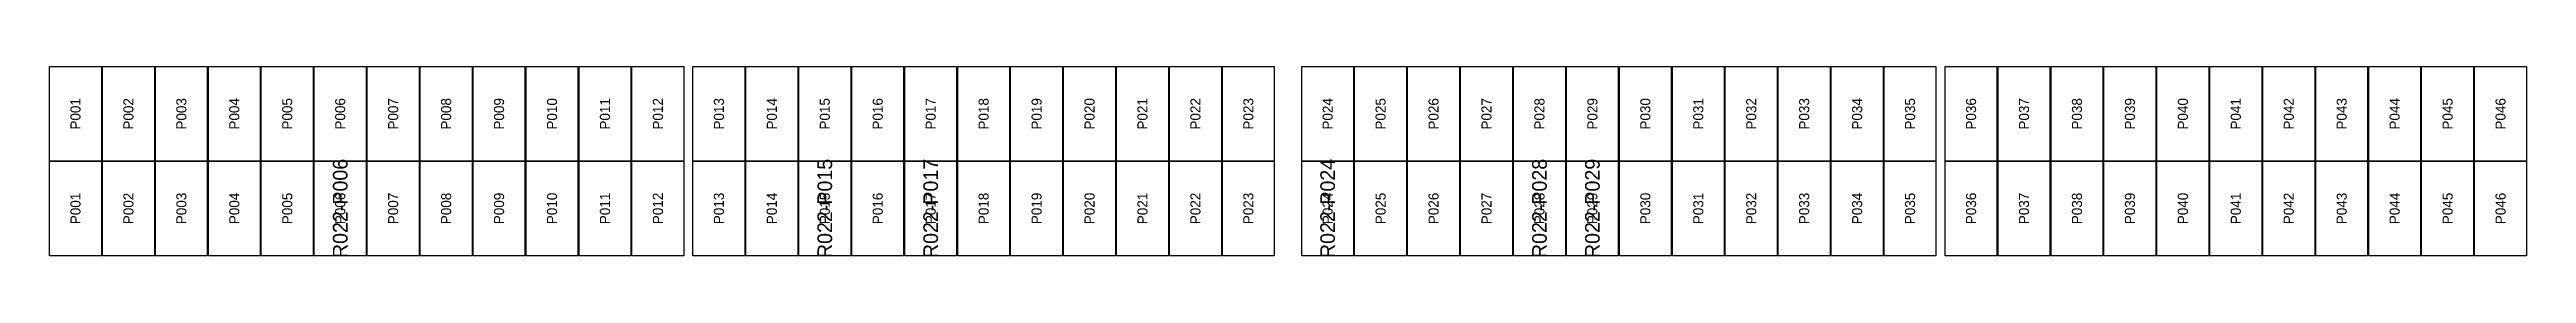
# Model space of a CAD drawing. Extents: x 296295 to 296770, y 651564 to 652121.
# Drawn here: x 296344.9 to 296399, y 652035.4 to 652039.6 of the extents above; entities that cross this region are included whole.
import ezdxf
from ezdxf.enums import TextEntityAlignment as Align

# ---------------------------------------------------------------- set-up
doc = ezdxf.new("R2010")
doc.units = 0

msp = doc.modelspace()

# ---------------------------------------------------------------- texts
at = {"layer": 'DEFECT_LABELS'}
for s, p in [('R022-P006', (296351.211, 652036.456)), ('R022-P015', (296361.809, 652036.456)), ('R022-P017', (296364.125, 652036.456)), ('R022-P024', (296372.807, 652036.456)), ('R022-P028', (296377.439, 652036.456)), ('R022-P029', (296378.597, 652036.456))]:
    msp.add_text(s, height=0.32, rotation=90, dxfattribs=at).set_placement(p, align=Align.MIDDLE_CENTER)
at = {"layer": 'PANEL_POSITION'}
for s, p in [('P001', (296345.421, 652038.519)), ('P002', (296346.579, 652038.519)), ('P003', (296347.737, 652038.519)), ('P004', (296348.895, 652038.519)), ('P005', (296350.053, 652038.519)), ('P006', (296351.211, 652038.519)), ('P007', (296352.369, 652038.519)), ('P008', (296353.527, 652038.519)), ('P009', (296354.685, 652038.519)), ('P010', (296355.843, 652038.519)), ('P011', (296357.001, 652038.519)), ('P012', (296358.159, 652038.519)), ('P013', (296359.493, 652038.519)), ('P014', (296360.651, 652038.519)), ('P015', (296361.809, 652038.519)), ('P016', (296362.967, 652038.519)), ('P017', (296364.125, 652038.519)), ('P018', (296365.283, 652038.519)), ('P019', (296366.441, 652038.519)), ('P020', (296367.599, 652038.519)), ('P021', (296368.757, 652038.519)), ('P022', (296369.915, 652038.519)), ('P023', (296371.073, 652038.519)), ('P024', (296372.807, 652038.519)), ('P025', (296373.965, 652038.519)), ('P026', (296375.123, 652038.519)), ('P027', (296376.281, 652038.519)), ('P028', (296377.439, 652038.519)), ('P029', (296378.597, 652038.519)), ('P030', (296379.755, 652038.519)), ('P031', (296380.913, 652038.519)), ('P032', (296382.071, 652038.519)), ('P033', (296383.229, 652038.519)), ('P034', (296384.387, 652038.519)), ('P035', (296385.545, 652038.519)), ('P036', (296386.879, 652038.519)), ('P037', (296388.037, 652038.519)), ('P038', (296389.195, 652038.519)), ('P039', (296390.353, 652038.519)), ('P040', (296391.511, 652038.519)), ('P041', (296392.669, 652038.519)), ('P042', (296393.827, 652038.519)), ('P043', (296394.985, 652038.519)), ('P044', (296396.143, 652038.519)), ('P045', (296397.301, 652038.519)), ('P046', (296398.459, 652038.519)), ('P001', (296345.421, 652036.456)), ('P002', (296346.579, 652036.456)), ('P003', (296347.737, 652036.456)), ('P004', (296348.895, 652036.456)), ('P005', (296350.053, 652036.456)), ('P006', (296351.211, 652036.456)), ('P007', (296352.369, 652036.456)), ('P008', (296353.527, 652036.456)), ('P009', (296354.685, 652036.456)), ('P010', (296355.843, 652036.456)), ('P011', (296357.001, 652036.456)), ('P012', (296358.159, 652036.456)), ('P013', (296359.493, 652036.456)), ('P014', (296360.651, 652036.456)), ('P015', (296361.809, 652036.456)), ('P016', (296362.967, 652036.456)), ('P017', (296364.125, 652036.456)), ('P018', (296365.283, 652036.456)), ('P019', (296366.441, 652036.456)), ('P020', (296367.599, 652036.456)), ('P021', (296368.757, 652036.456)), ('P022', (296369.915, 652036.456)), ('P023', (296371.073, 652036.456)), ('P024', (296372.807, 652036.456)), ('P025', (296373.965, 652036.456)), ('P026', (296375.123, 652036.456)), ('P027', (296376.281, 652036.456)), ('P028', (296377.439, 652036.456)), ('P029', (296378.597, 652036.456)), ('P030', (296379.755, 652036.456)), ('P031', (296380.913, 652036.456)), ('P032', (296382.071, 652036.456)), ('P033', (296383.229, 652036.456)), ('P034', (296384.387, 652036.456)), ('P035', (296385.545, 652036.456)), ('P036', (296386.879, 652036.456)), ('P037', (296388.037, 652036.456)), ('P038', (296389.195, 652036.456)), ('P039', (296390.353, 652036.456)), ('P040', (296391.511, 652036.456)), ('P041', (296392.669, 652036.456)), ('P042', (296393.827, 652036.456)), ('P043', (296394.985, 652036.456)), ('P044', (296396.143, 652036.456)), ('P045', (296397.301, 652036.456)), ('P046', (296398.459, 652036.456))]:
    msp.add_text(s, height=0.22, rotation=90, dxfattribs=at).set_placement(p, align=Align.MIDDLE_CENTER)

# ---------------------------------------------------------------- linework, layer by layer
at = {"layer": 'DEFECTIVE_PANELS'}
for points in [[(296350.644, 652037.488), (296351.778, 652037.488), (296351.778, 652035.425), (296350.644, 652035.425)], [(296361.242, 652037.488), (296362.376, 652037.488), (296362.376, 652035.425), (296361.242, 652035.425)], [(296363.558, 652037.488), (296364.692, 652037.488), (296364.692, 652035.425), (296363.558, 652035.425)], [(296372.24, 652037.488), (296373.374, 652037.488), (296373.374, 652035.425), (296372.24, 652035.425)], [(296376.872, 652037.488), (296378.006, 652037.488), (296378.006, 652035.425), (296376.872, 652035.425)], [(296378.03, 652037.488), (296379.164, 652037.488), (296379.164, 652035.425), (296378.03, 652035.425)]]:
    msp.add_lwpolyline(points, close=True, dxfattribs=at)
at = {"layer": 'PANELS_MASTER'}
for points in [[(296344.854, 652039.551), (296345.988, 652039.551), (296345.988, 652037.488), (296344.854, 652037.488)], [(296346.012, 652039.551), (296347.146, 652039.551), (296347.146, 652037.488), (296346.012, 652037.488)], [(296347.17, 652039.551), (296348.304, 652039.551), (296348.304, 652037.488), (296347.17, 652037.488)], [(296348.328, 652039.551), (296349.462, 652039.551), (296349.462, 652037.488), (296348.328, 652037.488)], [(296349.486, 652039.551), (296350.62, 652039.551), (296350.62, 652037.488), (296349.486, 652037.488)], [(296350.644, 652039.551), (296351.778, 652039.551), (296351.778, 652037.488), (296350.644, 652037.488)], [(296351.802, 652039.551), (296352.936, 652039.551), (296352.936, 652037.488), (296351.802, 652037.488)], [(296352.96, 652039.551), (296354.094, 652039.551), (296354.094, 652037.488), (296352.96, 652037.488)], [(296354.118, 652039.551), (296355.252, 652039.551), (296355.252, 652037.488), (296354.118, 652037.488)], [(296355.276, 652039.551), (296356.41, 652039.551), (296356.41, 652037.488), (296355.276, 652037.488)], [(296356.434, 652039.551), (296357.568, 652039.551), (296357.568, 652037.488), (296356.434, 652037.488)], [(296357.592, 652039.551), (296358.726, 652039.551), (296358.726, 652037.488), (296357.592, 652037.488)], [(296358.926, 652039.551), (296360.06, 652039.551), (296360.06, 652037.488), (296358.926, 652037.488)], [(296360.084, 652039.551), (296361.218, 652039.551), (296361.218, 652037.488), (296360.084, 652037.488)], [(296361.242, 652039.551), (296362.376, 652039.551), (296362.376, 652037.488), (296361.242, 652037.488)], [(296362.4, 652039.551), (296363.534, 652039.551), (296363.534, 652037.488), (296362.4, 652037.488)], [(296363.558, 652039.551), (296364.692, 652039.551), (296364.692, 652037.488), (296363.558, 652037.488)], [(296364.716, 652039.551), (296365.85, 652039.551), (296365.85, 652037.488), (296364.716, 652037.488)], [(296365.874, 652039.551), (296367.008, 652039.551), (296367.008, 652037.488), (296365.874, 652037.488)], [(296367.032, 652039.551), (296368.166, 652039.551), (296368.166, 652037.488), (296367.032, 652037.488)], [(296368.19, 652039.551), (296369.324, 652039.551), (296369.324, 652037.488), (296368.19, 652037.488)], [(296369.348, 652039.551), (296370.482, 652039.551), (296370.482, 652037.488), (296369.348, 652037.488)], [(296370.506, 652039.551), (296371.64, 652039.551), (296371.64, 652037.488), (296370.506, 652037.488)], [(296372.24, 652039.551), (296373.374, 652039.551), (296373.374, 652037.488), (296372.24, 652037.488)], [(296373.398, 652039.551), (296374.532, 652039.551), (296374.532, 652037.488), (296373.398, 652037.488)], [(296374.556, 652039.551), (296375.69, 652039.551), (296375.69, 652037.488), (296374.556, 652037.488)], [(296375.714, 652039.551), (296376.848, 652039.551), (296376.848, 652037.488), (296375.714, 652037.488)], [(296376.872, 652039.551), (296378.006, 652039.551), (296378.006, 652037.488), (296376.872, 652037.488)], [(296378.03, 652039.551), (296379.164, 652039.551), (296379.164, 652037.488), (296378.03, 652037.488)], [(296379.188, 652039.551), (296380.322, 652039.551), (296380.322, 652037.488), (296379.188, 652037.488)], [(296380.346, 652039.551), (296381.48, 652039.551), (296381.48, 652037.488), (296380.346, 652037.488)], [(296381.504, 652039.551), (296382.638, 652039.551), (296382.638, 652037.488), (296381.504, 652037.488)], [(296382.662, 652039.551), (296383.796, 652039.551), (296383.796, 652037.488), (296382.662, 652037.488)], [(296383.82, 652039.551), (296384.954, 652039.551), (296384.954, 652037.488), (296383.82, 652037.488)], [(296384.978, 652039.551), (296386.112, 652039.551), (296386.112, 652037.488), (296384.978, 652037.488)], [(296386.312, 652039.551), (296387.446, 652039.551), (296387.446, 652037.488), (296386.312, 652037.488)], [(296387.47, 652039.551), (296388.604, 652039.551), (296388.604, 652037.488), (296387.47, 652037.488)], [(296388.628, 652039.551), (296389.762, 652039.551), (296389.762, 652037.488), (296388.628, 652037.488)], [(296389.786, 652039.551), (296390.92, 652039.551), (296390.92, 652037.488), (296389.786, 652037.488)], [(296390.944, 652039.551), (296392.078, 652039.551), (296392.078, 652037.488), (296390.944, 652037.488)], [(296392.102, 652039.551), (296393.236, 652039.551), (296393.236, 652037.488), (296392.102, 652037.488)], [(296393.26, 652039.551), (296394.394, 652039.551), (296394.394, 652037.488), (296393.26, 652037.488)], [(296394.418, 652039.551), (296395.552, 652039.551), (296395.552, 652037.488), (296394.418, 652037.488)], [(296395.576, 652039.551), (296396.71, 652039.551), (296396.71, 652037.488), (296395.576, 652037.488)], [(296396.734, 652039.551), (296397.868, 652039.551), (296397.868, 652037.488), (296396.734, 652037.488)], [(296397.892, 652039.551), (296399.026, 652039.551), (296399.026, 652037.488), (296397.892, 652037.488)], [(296344.854, 652037.488), (296345.988, 652037.488), (296345.988, 652035.425), (296344.854, 652035.425)], [(296346.012, 652037.488), (296347.146, 652037.488), (296347.146, 652035.425), (296346.012, 652035.425)], [(296347.17, 652037.488), (296348.304, 652037.488), (296348.304, 652035.425), (296347.17, 652035.425)], [(296348.328, 652037.488), (296349.462, 652037.488), (296349.462, 652035.425), (296348.328, 652035.425)], [(296349.486, 652037.488), (296350.62, 652037.488), (296350.62, 652035.425), (296349.486, 652035.425)], [(296351.802, 652037.488), (296352.936, 652037.488), (296352.936, 652035.425), (296351.802, 652035.425)], [(296352.96, 652037.488), (296354.094, 652037.488), (296354.094, 652035.425), (296352.96, 652035.425)], [(296354.118, 652037.488), (296355.252, 652037.488), (296355.252, 652035.425), (296354.118, 652035.425)], [(296355.276, 652037.488), (296356.41, 652037.488), (296356.41, 652035.425), (296355.276, 652035.425)], [(296356.434, 652037.488), (296357.568, 652037.488), (296357.568, 652035.425), (296356.434, 652035.425)], [(296357.592, 652037.488), (296358.726, 652037.488), (296358.726, 652035.425), (296357.592, 652035.425)], [(296358.926, 652037.488), (296360.06, 652037.488), (296360.06, 652035.425), (296358.926, 652035.425)], [(296360.084, 652037.488), (296361.218, 652037.488), (296361.218, 652035.425), (296360.084, 652035.425)], [(296362.4, 652037.488), (296363.534, 652037.488), (296363.534, 652035.425), (296362.4, 652035.425)], [(296364.716, 652037.488), (296365.85, 652037.488), (296365.85, 652035.425), (296364.716, 652035.425)], [(296365.874, 652037.488), (296367.008, 652037.488), (296367.008, 652035.425), (296365.874, 652035.425)], [(296367.032, 652037.488), (296368.166, 652037.488), (296368.166, 652035.425), (296367.032, 652035.425)], [(296368.19, 652037.488), (296369.324, 652037.488), (296369.324, 652035.425), (296368.19, 652035.425)], [(296369.348, 652037.488), (296370.482, 652037.488), (296370.482, 652035.425), (296369.348, 652035.425)], [(296370.506, 652037.488), (296371.64, 652037.488), (296371.64, 652035.425), (296370.506, 652035.425)], [(296373.398, 652037.488), (296374.532, 652037.488), (296374.532, 652035.425), (296373.398, 652035.425)], [(296374.556, 652037.488), (296375.69, 652037.488), (296375.69, 652035.425), (296374.556, 652035.425)], [(296375.714, 652037.488), (296376.848, 652037.488), (296376.848, 652035.425), (296375.714, 652035.425)], [(296379.188, 652037.488), (296380.322, 652037.488), (296380.322, 652035.425), (296379.188, 652035.425)], [(296380.346, 652037.488), (296381.48, 652037.488), (296381.48, 652035.425), (296380.346, 652035.425)], [(296381.504, 652037.488), (296382.638, 652037.488), (296382.638, 652035.425), (296381.504, 652035.425)], [(296382.662, 652037.488), (296383.796, 652037.488), (296383.796, 652035.425), (296382.662, 652035.425)], [(296383.82, 652037.488), (296384.954, 652037.488), (296384.954, 652035.425), (296383.82, 652035.425)], [(296384.978, 652037.488), (296386.112, 652037.488), (296386.112, 652035.425), (296384.978, 652035.425)], [(296386.312, 652037.488), (296387.446, 652037.488), (296387.446, 652035.425), (296386.312, 652035.425)], [(296387.47, 652037.488), (296388.604, 652037.488), (296388.604, 652035.425), (296387.47, 652035.425)], [(296388.628, 652037.488), (296389.762, 652037.488), (296389.762, 652035.425), (296388.628, 652035.425)], [(296389.786, 652037.488), (296390.92, 652037.488), (296390.92, 652035.425), (296389.786, 652035.425)], [(296390.944, 652037.488), (296392.078, 652037.488), (296392.078, 652035.425), (296390.944, 652035.425)], [(296392.102, 652037.488), (296393.236, 652037.488), (296393.236, 652035.425), (296392.102, 652035.425)], [(296393.26, 652037.488), (296394.394, 652037.488), (296394.394, 652035.425), (296393.26, 652035.425)], [(296394.418, 652037.488), (296395.552, 652037.488), (296395.552, 652035.425), (296394.418, 652035.425)], [(296395.576, 652037.488), (296396.71, 652037.488), (296396.71, 652035.425), (296395.576, 652035.425)], [(296396.734, 652037.488), (296397.868, 652037.488), (296397.868, 652035.425), (296396.734, 652035.425)], [(296397.892, 652037.488), (296399.026, 652037.488), (296399.026, 652035.425), (296397.892, 652035.425)]]:
    msp.add_lwpolyline(points, close=True, dxfattribs=at)

msp.set_redraw_order([(e.dxf.handle, doc.entitydb.next_handle()) for e in msp.query("TEXT MTEXT ATTDEF DIMENSION ARC_DIMENSION")])  # texts and dimensions are drawn at this point

doc.saveas('drawing.dxf')
